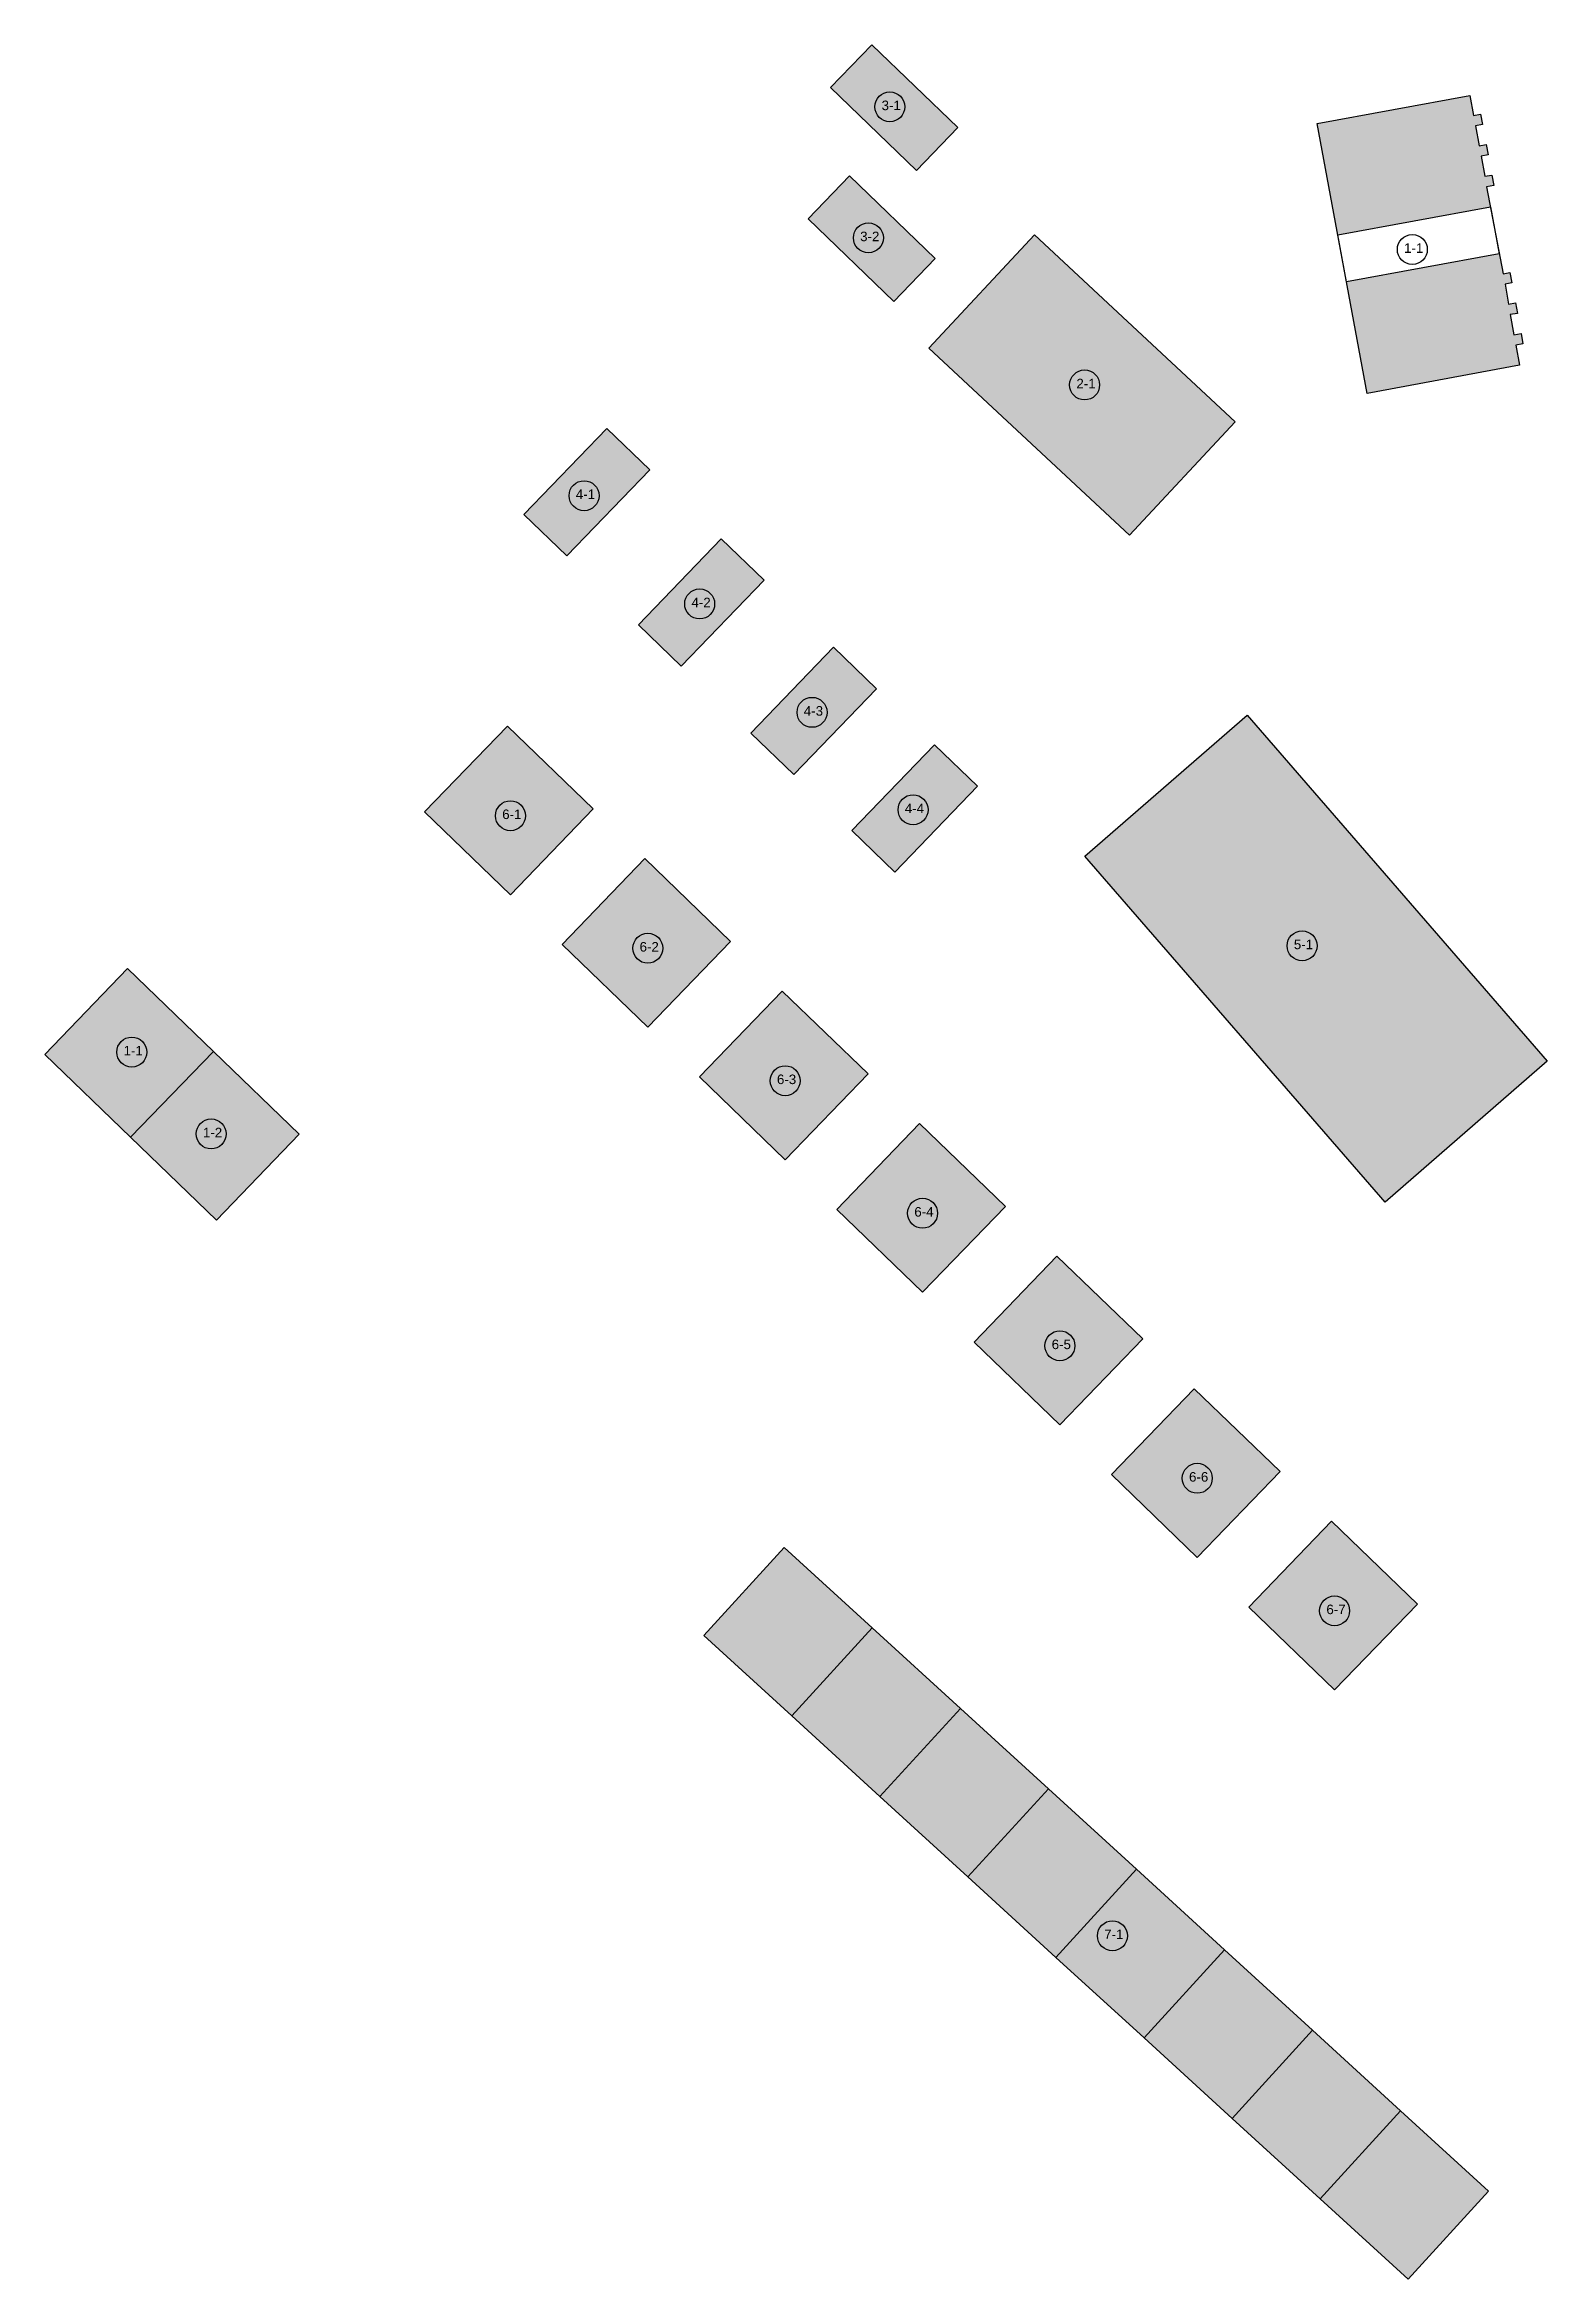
# Model space of a CAD drawing. Header units: millimetres. Extents: x 2242357 to 2245404, y 378014 to 382094.
# Drawn here: x 2242840 to 2243470, y 381158 to 382094 of the extents above; entities that cross this region are included whole.
import ezdxf

# ---------------------------------------------------------------- set-up
doc = ezdxf.new("R2010")
doc.units = ezdxf.units.MM
doc.layers.add('логистика_здание', color=7, linetype='Continuous', true_color=0x000000)
doc.layers.add('логистика_информация_объекты', color=1, linetype='Continuous')
for name, color, linetype, transparency in [('логистика_штриховка_здание', 150, 'Continuous', 0.5), ('мвд', 250, 'Continuous', 0.4), ('подписи_мвд', 250, 'Continuous', 0.4), ('штриховка_мвд', 4, 'Continuous', 0.4)]:
    doc.layers.add(name, color=color, linetype=linetype, transparency=transparency)
doc.styles.get("Standard").update_dxf_attribs({"font": 'arial.ttf'})

msp = doc.modelspace()

# ---------------------------------------------------------------- texts
at = {"layer": 'логистика_информация_объекты', "char_height": 4, "attachment_point": 1}
for s, insert in [('3-1', (2243190.79, 382070.7)), ('3-2', (2243181.79, 382015.78)), ('1-1', (2243409.81, 382010.9)), ('2-1', (2243272.45, 381954.12)), ('4-1', (2243062.62, 381907.72)), ('4-2', (2243111.08, 381862.35)), ('4-3', (2243158.18, 381816.92)), ('4-4', (2243200.52, 381776.07)), ('6-1', (2243031.76, 381773.59)), ('6-2', (2243089.34, 381718.05)), ('5-1', (2243363.6, 381719.05)), ('6-3', (2243146.92, 381662.51)), ('6-4', (2243204.5, 381606.97)), ('6-5', (2243262.08, 381551.43)), ('6-6', (2243319.66, 381495.89)), ('6-7', (2243377.24, 381440.36)), ('7-1', (2243284.09, 381304.16))]:
    msp.add_mtext_dynamic_manual_height_columns(s, width=36.1201, gutter_width=12.5, heights=[0], dxfattribs=dict(at, insert=insert))
at = {"layer": 'подписи_мвд', "char_height": 4, "attachment_point": 1}
for s, insert in [('1-1', (2242873.03, 381674.53)), ('1-2', (2242906.3, 381640.21))]:
    msp.add_mtext_dynamic_manual_height_columns(s, width=36.1201, gutter_width=12.5, heights=[0], dxfattribs=dict(at, insert=insert))

# ---------------------------------------------------------------- hatches: boundary and pattern name
at = {"layer": 'логистика_штриховка_здание'}
h = msp.add_hatch(color=256, dxfattribs=at)
h.dxf.hatch_style = 1
h.paths.add_polyline_path([(2243186.75, 382094.13), (2243222.74, 382059.42), (2243205.38, 382041.43), (2243169.39, 382076.14)])
h = msp.add_hatch(color=256, dxfattribs=at)
h.dxf.hatch_style = 1
h.paths.add_polyline_path([(2243394.33, 381948.01), (2243373.42, 382061.09), (2243437.34, 382072.91), (2243438.89, 382064.51), (2243441.84, 382065.05), (2243442.65, 382060.69), (2243439.7, 382060.14), (2243441.25, 382051.74), (2243444.2, 382052.28), (2243445.01, 382047.92), (2243442.06, 382047.37), (2243443.61, 382038.97), (2243446.56, 382039.51), (2243447.37, 382035.15), (2243444.42, 382034.6), (2243451.33, 381998.16), (2243454.11, 381998.68), (2243454.92, 381994.31), (2243452.12, 381993.79), (2243453.64, 381985.38), (2243456.47, 381985.91), (2243457.28, 381981.54), (2243454.33, 381981), (2243455.88, 381972.59), (2243458.83, 381973.14), (2243459.64, 381968.77), (2243456.69, 381968.23), (2243458.24, 381959.82)])
h.paths.add_polyline_path([(2243382.06, 382014.39), (2243445.97, 382026.2), (2243449.61, 382006.53), (2243385.69, 381994.72)], flags=17)
h = msp.add_hatch(color=256, dxfattribs=at)
h.dxf.hatch_style = 1
h.paths.add_polyline_path([(2243177.31, 382039.18), (2243213.29, 382004.47), (2243195.94, 381986.47), (2243159.95, 382021.19)])
h = msp.add_hatch(color=256, dxfattribs=at)
h.dxf.hatch_style = 1
h.paths.add_polyline_path([(2243294.75, 381888.53), (2243210.6, 381966.91), (2243254.9, 382014.47), (2243339.05, 381936.09)])
h = msp.add_hatch(color=256, dxfattribs=at)
h.dxf.hatch_style = 1
h.paths.add_polyline_path([(2243040.87, 381897.3), (2243075.58, 381933.29), (2243093.57, 381915.93), (2243058.86, 381879.94)])
h = msp.add_hatch(color=256, dxfattribs=at)
h.dxf.hatch_style = 1
h.paths.add_polyline_path([(2243088.83, 381851.03), (2243123.55, 381887.02), (2243141.54, 381869.66), (2243106.83, 381833.67)])
h = msp.add_hatch(color=256, dxfattribs=at)
h.dxf.hatch_style = 1
h.paths.add_polyline_path([(2243135.94, 381805.6), (2243170.65, 381841.59), (2243188.64, 381824.23), (2243153.93, 381788.24)])
h = msp.add_hatch(color=256, dxfattribs=at)
h.dxf.hatch_style = 1
h.paths.add_polyline_path([(2243343.99, 381813.08), (2243469.85, 381668.08), (2243401.88, 381609.09), (2243276.02, 381754.09)])
h = msp.add_hatch(color=256, dxfattribs=at)
h.dxf.hatch_style = 1
h.paths.add_polyline_path([(2243033.95, 381808.56), (2243069.94, 381773.85), (2243035.22, 381737.86), (2242999.24, 381772.57)])
h = msp.add_hatch(color=256, dxfattribs=at)
h.dxf.hatch_style = 1
h.paths.add_polyline_path([(2243178.28, 381764.75), (2243212.99, 381800.74), (2243230.99, 381783.38), (2243196.27, 381747.4)])
h = msp.add_hatch(color=256, dxfattribs=at)
h.dxf.hatch_style = 1
h.paths.add_polyline_path([(2243091.53, 381753.02), (2243127.52, 381718.31), (2243092.8, 381682.32), (2243056.82, 381717.03)])
h = msp.add_hatch(color=256, dxfattribs=at)
h.dxf.hatch_style = 1
h.paths.add_polyline_path([(2243149.11, 381697.48), (2243185.1, 381662.77), (2243150.38, 381626.78), (2243114.4, 381661.49)])
h = msp.add_hatch(color=256, dxfattribs=at)
h.dxf.hatch_style = 1
h.paths.add_polyline_path([(2243206.69, 381641.94), (2243242.67, 381607.23), (2243207.96, 381571.24), (2243171.98, 381605.95)])
h = msp.add_hatch(color=256, dxfattribs=at)
h.dxf.hatch_style = 1
h.paths.add_polyline_path([(2243264.27, 381586.4), (2243300.25, 381551.69), (2243265.54, 381515.7), (2243229.56, 381550.41)])
h = msp.add_hatch(color=256, dxfattribs=at)
h.dxf.hatch_style = 1
h.paths.add_polyline_path([(2243321.85, 381530.86), (2243357.83, 381496.15), (2243323.12, 381460.16), (2243287.13, 381494.88)])
h = msp.add_hatch(color=256, dxfattribs=at)
h.dxf.hatch_style = 1
h.paths.add_polyline_path([(2243379.43, 381475.32), (2243415.41, 381440.61), (2243380.7, 381404.62), (2243344.71, 381439.34)])
h = msp.add_hatch(color=256, dxfattribs=at)
h.dxf.hatch_style = 1
h.paths.add_polyline_path([(2243149.99, 381464.35), (2243186.9, 381430.61), (2243153.17, 381393.71), (2243116.26, 381427.44)])
h.paths.add_polyline_path([(2243186.9, 381430.61), (2243223.81, 381396.88), (2243190.08, 381359.98), (2243153.17, 381393.71)])
h.paths.add_polyline_path([(2243223.81, 381396.88), (2243260.72, 381363.15), (2243226.98, 381326.24), (2243190.08, 381359.98)])
h.paths.add_polyline_path([(2243260.72, 381363.15), (2243297.62, 381329.42), (2243263.89, 381292.51), (2243226.98, 381326.24)])
h.paths.add_polyline_path([(2243297.62, 381329.42), (2243334.53, 381295.69), (2243300.8, 381258.78), (2243263.89, 381292.51)])
h.paths.add_polyline_path([(2243334.53, 381295.69), (2243371.44, 381261.96), (2243337.71, 381225.05), (2243300.8, 381258.78)])
h.paths.add_polyline_path([(2243371.44, 381261.96), (2243408.35, 381228.23), (2243374.62, 381191.32), (2243337.71, 381225.05)])
h.paths.add_polyline_path([(2243408.35, 381228.23), (2243445.26, 381194.5), (2243411.52, 381157.59), (2243374.62, 381191.32)])
at = {"layer": 'штриховка_мвд'}
h = msp.add_hatch(color=256, dxfattribs=at)
h.dxf.hatch_style = 1
h.paths.add_polyline_path([(2242874.68, 381706.91), (2242910.67, 381672.2), (2242875.96, 381636.22), (2242839.97, 381670.93)])
h = msp.add_hatch(color=256, dxfattribs=at)
h.dxf.hatch_style = 1
h.paths.add_polyline_path([(2242910.67, 381672.2), (2242946.66, 381637.49), (2242911.94, 381601.5), (2242875.96, 381636.22)])

# ---------------------------------------------------------------- linework, layer by layer
at = {"layer": 'логистика_здание'}
for points in [[(2243186.75, 382094.13), (2243222.74, 382059.42), (2243205.38, 382041.43), (2243169.39, 382076.14)], [(2243394.33, 381948.01), (2243373.42, 382061.09), (2243437.34, 382072.91), (2243438.89, 382064.51), (2243441.84, 382065.05), (2243442.65, 382060.69), (2243439.7, 382060.14), (2243441.25, 382051.74), (2243444.2, 382052.28), (2243445.01, 382047.92), (2243442.06, 382047.37), (2243443.61, 382038.97), (2243446.56, 382039.51), (2243447.37, 382035.15), (2243444.42, 382034.6), (2243451.33, 381998.16), (2243454.11, 381998.68), (2243454.92, 381994.31), (2243452.12, 381993.79), (2243453.64, 381985.38), (2243456.47, 381985.91), (2243457.28, 381981.54), (2243454.33, 381981), (2243455.88, 381972.59), (2243458.83, 381973.14), (2243459.64, 381968.77), (2243456.69, 381968.23), (2243458.24, 381959.82)], [(2243177.31, 382039.18), (2243213.29, 382004.47), (2243195.94, 381986.47), (2243159.95, 382021.19)], [(2243382.06, 382014.39), (2243445.97, 382026.2), (2243449.61, 382006.53), (2243385.69, 381994.72)], [(2243294.75, 381888.53), (2243210.6, 381966.91), (2243254.9, 382014.47), (2243339.05, 381936.09)], [(2243040.87, 381897.3), (2243075.58, 381933.29), (2243093.57, 381915.93), (2243058.86, 381879.94)], [(2243088.83, 381851.03), (2243123.55, 381887.02), (2243141.54, 381869.66), (2243106.83, 381833.67)], [(2243135.94, 381805.6), (2243170.65, 381841.59), (2243188.64, 381824.23), (2243153.93, 381788.24)], [(2243343.99, 381813.08), (2243469.85, 381668.08), (2243401.88, 381609.09), (2243276.02, 381754.09)], [(2243033.95, 381808.56), (2243069.94, 381773.85), (2243035.22, 381737.86), (2242999.24, 381772.57)], [(2243178.28, 381764.75), (2243212.99, 381800.74), (2243230.99, 381783.38), (2243196.27, 381747.4)], [(2243091.53, 381753.02), (2243127.52, 381718.31), (2243092.8, 381682.32), (2243056.82, 381717.03)], [(2243149.11, 381697.48), (2243185.1, 381662.77), (2243150.38, 381626.78), (2243114.4, 381661.49)], [(2243206.69, 381641.94), (2243242.67, 381607.23), (2243207.96, 381571.24), (2243171.98, 381605.95)], [(2243264.27, 381586.4), (2243300.25, 381551.69), (2243265.54, 381515.7), (2243229.56, 381550.41)], [(2243321.85, 381530.86), (2243357.83, 381496.15), (2243323.12, 381460.16), (2243287.13, 381494.88)], [(2243379.43, 381475.32), (2243415.41, 381440.61), (2243380.7, 381404.62), (2243344.71, 381439.34)], [(2243149.99, 381464.35), (2243186.9, 381430.61), (2243153.17, 381393.71), (2243116.26, 381427.44)], [(2243186.9, 381430.61), (2243223.81, 381396.88), (2243190.08, 381359.98), (2243153.17, 381393.71)], [(2243223.81, 381396.88), (2243260.72, 381363.15), (2243226.98, 381326.24), (2243190.08, 381359.98)], [(2243260.72, 381363.15), (2243297.62, 381329.42), (2243263.89, 381292.51), (2243226.98, 381326.24)], [(2243297.62, 381329.42), (2243334.53, 381295.69), (2243300.8, 381258.78), (2243263.89, 381292.51)], [(2243334.53, 381295.69), (2243371.44, 381261.96), (2243337.71, 381225.05), (2243300.8, 381258.78)], [(2243371.44, 381261.96), (2243408.35, 381228.23), (2243374.62, 381191.32), (2243337.71, 381225.05)], [(2243408.35, 381228.23), (2243445.26, 381194.5), (2243411.52, 381157.59), (2243374.62, 381191.32)]]:
    msp.add_lwpolyline(points, close=True, dxfattribs=at)
at = {"layer": 'логистика_информация_объекты'}
for centre in [(2243194.24, 382068.1), (2243185.24, 382013.18), (2243413.26, 382008.3), (2243275.9, 381951.52), (2243066.07, 381905.12), (2243114.53, 381859.75), (2243161.63, 381814.32), (2243035.21, 381770.99), (2243203.97, 381773.47), (2243092.79, 381715.46), (2243367.05, 381716.46), (2243150.37, 381659.92), (2243207.95, 381604.38), (2243265.53, 381548.84), (2243323.11, 381493.3), (2243380.68, 381437.76), (2243287.54, 381301.57)]:
    msp.add_circle(centre, 6.28, dxfattribs=at)
at = {"layer": 'мвд'}
for points in [[(2242874.68, 381706.91), (2242910.67, 381672.2), (2242875.96, 381636.22), (2242839.97, 381670.93)], [(2242910.67, 381672.2), (2242946.66, 381637.49), (2242911.94, 381601.5), (2242875.96, 381636.22)]]:
    msp.add_lwpolyline(points, close=True, dxfattribs=at)
at = {"layer": 'подписи_мвд'}
for centre in [(2242876.48, 381671.93), (2242909.75, 381637.62)]:
    msp.add_circle(centre, 6.28, dxfattribs=at)

msp.set_redraw_order([(e.dxf.handle, doc.entitydb.next_handle()) for e in msp.query("TEXT MTEXT ATTDEF DIMENSION ARC_DIMENSION")])  # texts and dimensions are drawn at this point

doc.saveas('drawing.dxf')
